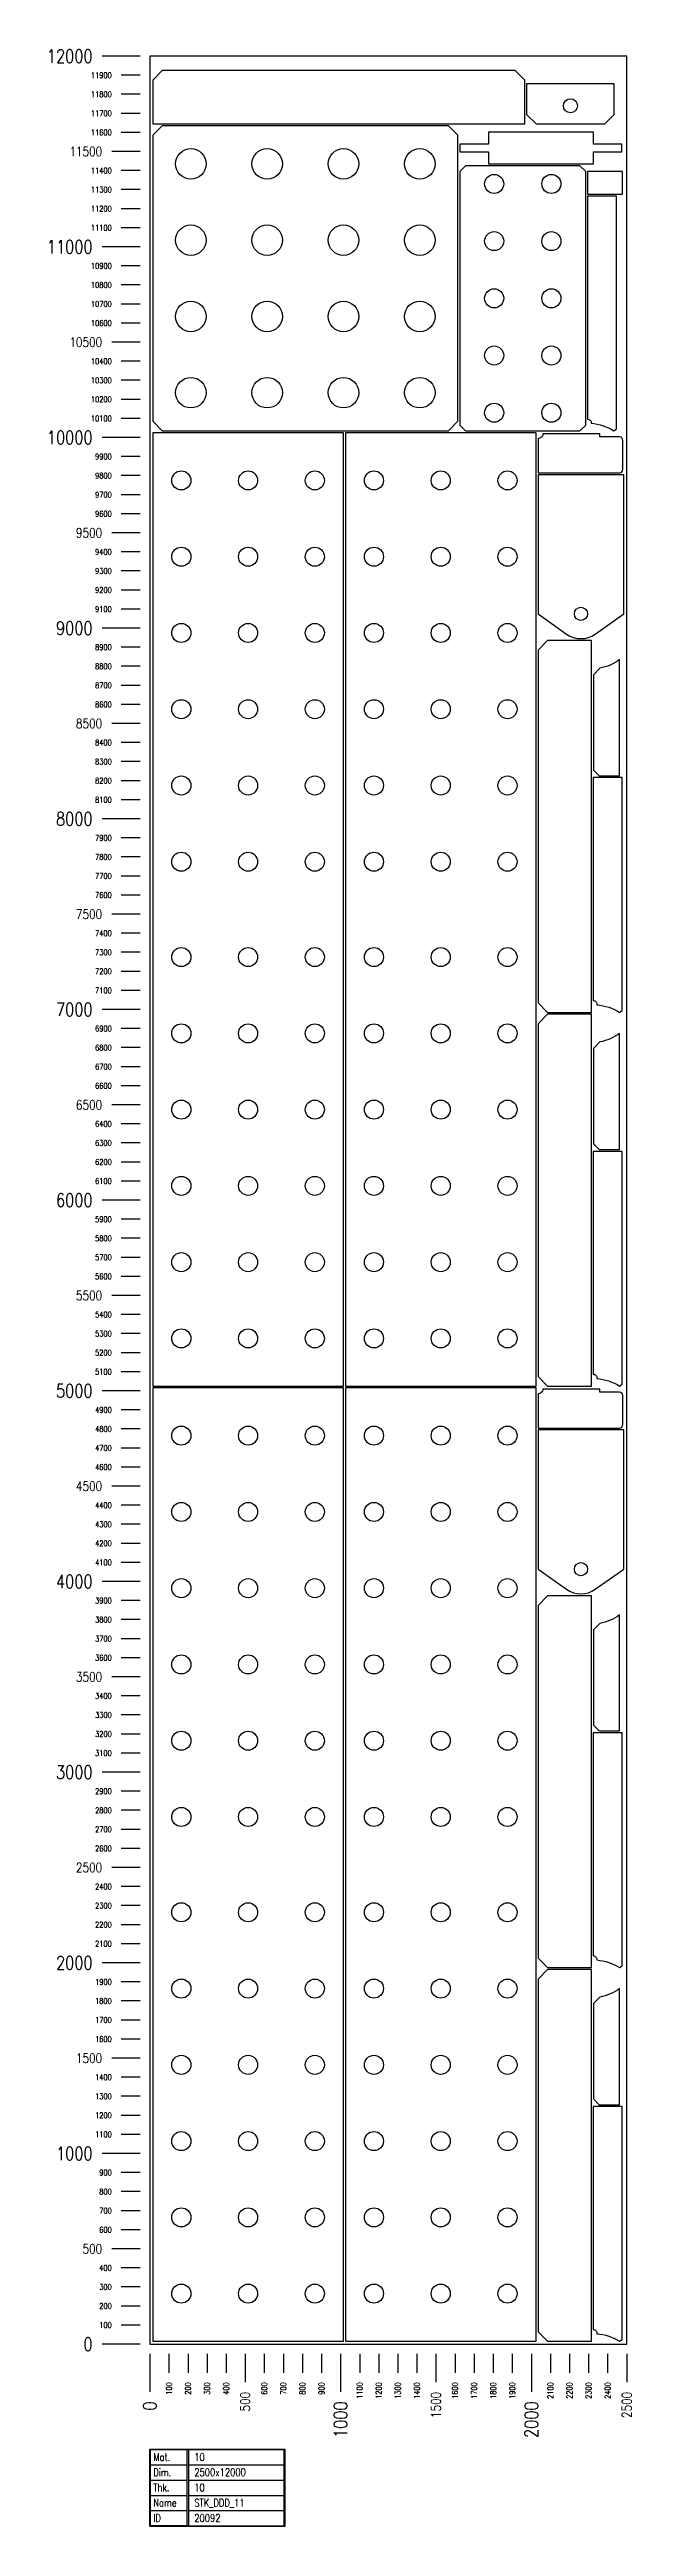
# Model space of a CAD drawing. Header units: millimetres. Extents: x 28039 to 145264, y 9873 to 40131.
# Drawn here: x 112513 to 115564, y 27140 to 40131 of the extents above; entities that cross this region are included whole.
import ezdxf
from ezdxf.enums import TextEntityAlignment as Align

# ---------------------------------------------------------------- set-up
doc = ezdxf.new("R2010")
doc.units = ezdxf.units.MM
doc.layers.add('TEXT', color=7, linetype='Continuous')
doc.styles.add('EasyCutStyle', font='romans.shx', dxfattribs={"width": 0.8})

# ---------------------------------------------------------------- blocks, each defined once
blk = doc.blocks.new('LogoSheet_20092')
at = {"color": 1}
for p, q in [((-50, 12000), (-250, 12000)), ((-50, 11000), (-250, 11000)), ((-50, 10000), (-250, 10000)), ((-50, 9000), (-250, 9000)), ((-50, 8000), (-250, 8000)), ((-50, 7000), (-250, 7000)), ((-50, 6000), (-250, 6000)), ((-50, 5000), (-250, 5000)), ((-50, 4000), (-250, 4000)), ((-50, 3000), (-250, 3000)), ((-50, 2000), (-250, 2000)), ((-50, 1000), (-250, 1000)), ((-50, 0), (-250, 0)), ((0, -50), (0, -250)), ((1000, -50), (1000, -250)), ((2000, -50), (2000, -250)), ((203, -553), (705, -553)), ((203, -633), (705, -633)), ((203, -713), (705, -713)), ((203, -793), (705, -793)), ((203, -873), (705, -873))]:
    blk.add_line(p, q, dxfattribs=at)
at = {"color": 2}
for p, q in [((-50, 11900), (-150, 11900)), ((-50, 11800), (-150, 11800)), ((-50, 11700), (-150, 11700)), ((-50, 11600), (-150, 11600)), ((-50, 11400), (-150, 11400)), ((-50, 11300), (-150, 11300)), ((-50, 11200), (-150, 11200)), ((-50, 11100), (-150, 11100)), ((-50, 10900), (-150, 10900)), ((-50, 10800), (-150, 10800)), ((-50, 10700), (-150, 10700)), ((-50, 10600), (-150, 10600)), ((-50, 10400), (-150, 10400)), ((-50, 10300), (-150, 10300)), ((-50, 10200), (-150, 10200)), ((-50, 10100), (-150, 10100)), ((-50, 9900), (-150, 9900)), ((-50, 9800), (-150, 9800)), ((-50, 9700), (-150, 9700)), ((-50, 9600), (-150, 9600)), ((-50, 9400), (-150, 9400)), ((-50, 9300), (-150, 9300)), ((-50, 9200), (-150, 9200)), ((-50, 9100), (-150, 9100)), ((-50, 8900), (-150, 8900)), ((-50, 8800), (-150, 8800)), ((-50, 8700), (-150, 8700)), ((-50, 8600), (-150, 8600)), ((-50, 8400), (-150, 8400)), ((-50, 8300), (-150, 8300)), ((-50, 8200), (-150, 8200)), ((-50, 8100), (-150, 8100)), ((-50, 7900), (-150, 7900)), ((-50, 7800), (-150, 7800)), ((-50, 7700), (-150, 7700)), ((-50, 7600), (-150, 7600)), ((-50, 7400), (-150, 7400)), ((-50, 7300), (-150, 7300)), ((-50, 7200), (-150, 7200)), ((-50, 7100), (-150, 7100)), ((-50, 6900), (-150, 6900)), ((-50, 6800), (-150, 6800)), ((-50, 6700), (-150, 6700)), ((-50, 6600), (-150, 6600)), ((-50, 6400), (-150, 6400)), ((-50, 6300), (-150, 6300)), ((-50, 6200), (-150, 6200)), ((-50, 6100), (-150, 6100)), ((-50, 5900), (-150, 5900)), ((-50, 5800), (-150, 5800)), ((-50, 5700), (-150, 5700)), ((-50, 5600), (-150, 5600)), ((-50, 5400), (-150, 5400)), ((-50, 5300), (-150, 5300)), ((-50, 5200), (-150, 5200)), ((-50, 5100), (-150, 5100)), ((-50, 4900), (-150, 4900)), ((-50, 4800), (-150, 4800)), ((-50, 4700), (-150, 4700)), ((-50, 4600), (-150, 4600)), ((-50, 4400), (-150, 4400)), ((-50, 4300), (-150, 4300)), ((-50, 4200), (-150, 4200)), ((-50, 4100), (-150, 4100)), ((-50, 3900), (-150, 3900)), ((-50, 3800), (-150, 3800)), ((-50, 3700), (-150, 3700)), ((-50, 3600), (-150, 3600)), ((-50, 3400), (-150, 3400)), ((-50, 3300), (-150, 3300)), ((-50, 3200), (-150, 3200)), ((-50, 3100), (-150, 3100)), ((-50, 2900), (-150, 2900)), ((-50, 2800), (-150, 2800)), ((-50, 2700), (-150, 2700)), ((-50, 2600), (-150, 2600)), ((-50, 2400), (-150, 2400)), ((-50, 2300), (-150, 2300)), ((-50, 2200), (-150, 2200)), ((-50, 2100), (-150, 2100)), ((-50, 1900), (-150, 1900)), ((-50, 1800), (-150, 1800)), ((-50, 1700), (-150, 1700)), ((-50, 1600), (-150, 1600)), ((-50, 1400), (-150, 1400)), ((-50, 1300), (-150, 1300)), ((-50, 1200), (-150, 1200)), ((-50, 1100), (-150, 1100)), ((-50, 900), (-150, 900)), ((-50, 800), (-150, 800)), ((-50, 700), (-150, 700)), ((-50, 600), (-150, 600)), ((-50, 400), (-150, 400)), ((-50, 300), (-150, 300)), ((-50, 200), (-150, 200)), ((-50, 100), (-150, 100)), ((100, -50), (100, -150)), ((200, -50), (200, -150)), ((300, -50), (300, -150)), ((400, -50), (400, -150)), ((600, -50), (600, -150)), ((700, -50), (700, -150)), ((800, -50), (800, -150)), ((900, -50), (900, -150)), ((1100, -50), (1100, -150)), ((1200, -50), (1200, -150)), ((1300, -50), (1300, -150)), ((1400, -50), (1400, -150)), ((1600, -50), (1600, -150)), ((1700, -50), (1700, -150)), ((1800, -50), (1800, -150)), ((1900, -50), (1900, -150)), ((2100, -50), (2100, -150)), ((2200, -50), (2200, -150)), ((2300, -50), (2300, -150)), ((2400, -50), (2400, -150))]:
    blk.add_line(p, q, dxfattribs=at)
at = {"color": 7}
for p, q in [((-50, 11500), (-200, 11500)), ((-50, 10500), (-200, 10500)), ((-50, 9500), (-200, 9500)), ((-50, 8500), (-200, 8500)), ((-50, 7500), (-200, 7500)), ((-50, 6500), (-200, 6500)), ((-50, 5500), (-200, 5500)), ((-50, 4500), (-200, 4500)), ((-50, 3500), (-200, 3500)), ((-50, 2500), (-200, 2500)), ((-50, 1500), (-200, 1500)), ((-50, 500), (-200, 500)), ((500, -50), (500, -200)), ((1500, -50), (1500, -200)), ((2500, -50), (2500, -200))]:
    blk.add_line(p, q, dxfattribs=at)
at = {"color": 5}
for p, q in [((3, -553), (193, -553)), ((3, -633), (193, -633)), ((3, -713), (193, -713)), ((3, -793), (193, -793)), ((3, -873), (193, -873))]:
    blk.add_line(p, q, dxfattribs=at)
blk.add_line((193, -633), (193, -953))
blk.add_lwpolyline([(0, -550), (708, -550), (708, -956), (0, -956)], close=True)
blk.add_lwpolyline([(3, -553), (193, -553), (193, -953), (3, -953)], close=True, dxfattribs=at)
at = {"color": 1}
blk.add_lwpolyline([(705, -553), (203, -553), (203, -953), (705, -953)], close=True, dxfattribs=at)
at = {"color": 7, "style": 'EasyCutStyle', "width": 0.8}
for s, height, p in [('12000', 70, (-300, 12000)), ('11900', 30, (-200, 11900)), ('11800', 30, (-200, 11800)), ('11700', 30, (-200, 11700)), ('11600', 30, (-200, 11600)), ('11500', 50, (-250, 11500)), ('11400', 30, (-200, 11400)), ('11300', 30, (-200, 11300)), ('11200', 30, (-200, 11200)), ('11100', 30, (-200, 11100)), ('11000', 70, (-300, 11000)), ('10900', 30, (-200, 10900)), ('10800', 30, (-200, 10800)), ('10700', 30, (-200, 10700)), ('10500', 50, (-250, 10500)), ('10600', 30, (-200, 10600)), ('10400', 30, (-200, 10400)), ('10300', 30, (-200, 10300)), ('10200', 30, (-200, 10200)), ('10000', 70, (-300, 10000)), ('10100', 30, (-200, 10100)), ('9900', 30, (-200, 9900)), ('9800', 30, (-200, 9800)), ('9700', 30, (-200, 9700)), ('9600', 30, (-200, 9600)), ('9500', 50, (-250, 9500)), ('9400', 30, (-200, 9400)), ('9300', 30, (-200, 9300)), ('9200', 30, (-200, 9200)), ('9100', 30, (-200, 9100)), ('9000', 70, (-300, 9000)), ('8900', 30, (-200, 8900)), ('8800', 30, (-200, 8800)), ('8700', 30, (-200, 8700)), ('8600', 30, (-200, 8600)), ('8500', 50, (-250, 8500)), ('8400', 30, (-200, 8400)), ('8300', 30, (-200, 8300)), ('8200', 30, (-200, 8200)), ('8100', 30, (-200, 8100)), ('8000', 70, (-300, 8000)), ('7900', 30, (-200, 7900)), ('7800', 30, (-200, 7800)), ('7700', 30, (-200, 7700)), ('7600', 30, (-200, 7600)), ('7500', 50, (-250, 7500)), ('7400', 30, (-200, 7400)), ('7300', 30, (-200, 7300)), ('7200', 30, (-200, 7200)), ('7000', 70, (-300, 7000)), ('7100', 30, (-200, 7100)), ('6900', 30, (-200, 6900)), ('6800', 30, (-200, 6800)), ('6700', 30, (-200, 6700)), ('6500', 50, (-250, 6500)), ('6600', 30, (-200, 6600)), ('6400', 30, (-200, 6400)), ('6300', 30, (-200, 6300)), ('6200', 30, (-200, 6200)), ('6100', 30, (-200, 6100)), ('6000', 70, (-300, 6000)), ('5900', 30, (-200, 5900)), ('5800', 30, (-200, 5800)), ('5700', 30, (-200, 5700)), ('5600', 30, (-200, 5600)), ('5500', 50, (-250, 5500)), ('5400', 30, (-200, 5400)), ('5300', 30, (-200, 5300)), ('5200', 30, (-200, 5200)), ('5100', 30, (-200, 5100)), ('5000', 70, (-300, 5000)), ('4900', 30, (-200, 4900)), ('4800', 30, (-200, 4800)), ('4700', 30, (-200, 4700)), ('4600', 30, (-200, 4600)), ('4500', 50, (-250, 4500)), ('4400', 30, (-200, 4400)), ('4300', 30, (-200, 4300)), ('4200', 30, (-200, 4200)), ('4000', 70, (-300, 4000)), ('4100', 30, (-200, 4100)), ('3900', 30, (-200, 3900)), ('3800', 30, (-200, 3800)), ('3700', 30, (-200, 3700)), ('3500', 50, (-250, 3500)), ('3600', 30, (-200, 3600)), ('3400', 30, (-200, 3400)), ('3300', 30, (-200, 3300)), ('3200', 30, (-200, 3200)), ('3000', 70, (-300, 3000)), ('3100', 30, (-200, 3100)), ('2900', 30, (-200, 2900)), ('2800', 30, (-200, 2800)), ('2700', 30, (-200, 2700)), ('2600', 30, (-200, 2600)), ('2500', 50, (-250, 2500)), ('2400', 30, (-200, 2400)), ('2300', 30, (-200, 2300)), ('2200', 30, (-200, 2200)), ('2100', 30, (-200, 2100)), ('2000', 70, (-300, 2000)), ('1900', 30, (-200, 1900)), ('1800', 30, (-200, 1800)), ('1700', 30, (-200, 1700)), ('1600', 30, (-200, 1600)), ('1500', 50, (-250, 1500)), ('1400', 30, (-200, 1400)), ('1300', 30, (-200, 1300)), ('1200', 30, (-200, 1200)), ('1100', 30, (-200, 1100)), ('1000', 70, (-300, 1000)), ('900', 30, (-200, 900)), ('800', 30, (-200, 800)), ('700', 30, (-200, 700)), ('500', 50, (-250, 500)), ('600', 30, (-200, 600)), ('400', 30, (-200, 400)), ('300', 30, (-200, 300)), ('200', 30, (-200, 200)), ('0', 70, (-300, 0)), ('100', 30, (-200, 100))]:
    blk.add_text(s, height=height, dxfattribs=at).set_placement(p, align=Align.MIDDLE_RIGHT)
for s, height, p in [('100', 30, (100, -200)), ('200', 30, (200, -200)), ('300', 30, (300, -200)), ('400', 30, (400, -200)), ('500', 50, (500, -250)), ('600', 30, (600, -200)), ('700', 30, (700, -200)), ('800', 30, (800, -200)), ('900', 30, (900, -200)), ('1100', 30, (1100, -200)), ('1200', 30, (1200, -200)), ('1300', 30, (1300, -200)), ('1400', 30, (1400, -200)), ('1500', 50, (1500, -250)), ('1600', 30, (1600, -200)), ('1700', 30, (1700, -200)), ('1800', 30, (1800, -200)), ('1900', 30, (1900, -200)), ('2100', 30, (2100, -200)), ('2200', 30, (2200, -200)), ('2300', 30, (2300, -200)), ('2400', 30, (2400, -200)), ('2500', 50, (2500, -250)), ('0', 70, (0, -300)), ('1000', 70, (1000, -300)), ('2000', 70, (2000, -300))]:
    blk.add_text(s, height=height, rotation=90, dxfattribs=at).set_placement(p, align=Align.MIDDLE_RIGHT)
at = {"style": 'EasyCutStyle', "width": 0.8}
for tag, p in [('MATERIAL_SHEET', (233, -612)), ('THICKNESS_SHEET', (233, -772)), ('DIMENSION_SHEET', (233, -692)), ('NAME_SHEET', (233, -852)), ('ID_SHEET', (233, -932))]:
    blk.add_attdef(tag, p, '', height=40, dxfattribs=at)
at = {"layer": 'TEXT', "color": 251, "style": 'EasyCutStyle', "width": 0.8}
for s, p in [('Mat.', (18, -612)), ('Thk.', (18, -772)), ('Dim.', (18, -692)), ('Name', (18, -852)), ('ID', (18, -932))]:
    blk.add_text(s, height=40, dxfattribs=at).set_placement(p)

msp = doc.modelspace()

# ---------------------------------------------------------------- linework, layer by layer
at = {"color": 34, "true_color": 0x945a17}
msp.add_lwpolyline([(113039, 28096), (115539, 28096), (115539, 40096), (113039, 40096)], close=True, dxfattribs=at)
at = {"color": 2}
for points in [[(113054, 39741), (115004, 39741), (115004, 39971), (114954, 40021), (113104, 40021), (113054, 39971)], [(115014, 39791), (115064, 39741), (115424, 39741), (115474, 39791), (115474, 39951), (115014, 39951)], [(114604, 38131), (114654, 38181), (114654, 39681), (114604, 39731), (113104, 39731), (113054, 39681), (113054, 38181), (113104, 38131)], [(114664, 39594), (114814, 39594), (114814, 39531), (115364, 39531), (115364, 39594), (115514, 39594), (115514, 39634), (115364, 39634), (115364, 39697), (114814, 39697), (114814, 39634), (114664, 39634)], [(115294, 38131), (115324, 38161), (115324, 39491), (115294, 39521), (114694, 39521), (114664, 39491), (114664, 38161), (114694, 38131)], [(115334, 39372), (115517, 39372), (115517, 39492), (115334, 39492)], [(114054, 33121), (114054, 38121), (113054, 38121), (113054, 33121)], [(115064, 33121), (115064, 38121), (114064, 38121), (114064, 33121)], [(115354, 35081), (115354, 37031), (115124, 37031), (115074, 36981), (115074, 35131), (115124, 35081)], [(115354, 33121), (115354, 35071), (115124, 35071), (115074, 35021), (115074, 33171), (115124, 33121)], [(114054, 28111), (114054, 33111), (113054, 33111), (113054, 28111)], [(115064, 28111), (115064, 33111), (114064, 33111), (114064, 28111)], [(115354, 30071), (115354, 32021), (115124, 32021), (115074, 31971), (115074, 30121), (115124, 30071)], [(115354, 28111), (115354, 30061), (115124, 30061), (115074, 30011), (115074, 28161), (115124, 28111)]]:
    msp.add_lwpolyline(points, close=True, dxfattribs=at)
at = {"color": 2, "elevation": 0}
for points in [[(115353, 38171, -0.113956), (115472, 38131), (115486, 38141), (115486, 39362), (115333, 39362), (115333, 38193, -0.434245)], [(115074, 37911), (115501, 37911, 0.414214), (115519, 37929), (115519, 38081, 0.414214), (115501, 38099), (115398, 38099), (115398, 38115), (115099, 38115, -0.414214), (115074, 38090)], [(115374, 37065), (115524, 37171), (115524, 37901), (115074, 37901), (115074, 37171), (115224, 37065, 0.3182)], [(115502, 36322), (115502, 36931, -0.113016), (115398, 36886), (115364, 36852), (115364, 36352), (115394, 36322)], [(115383, 35121, -0.113956), (115502, 35081), (115516, 35091), (115516, 36312), (115363, 36312), (115363, 35143, -0.434245)], [(115502, 34362), (115502, 34971, -0.113016), (115398, 34926), (115364, 34892), (115364, 34392), (115394, 34362)], [(115383, 33161, -0.113956), (115502, 33121), (115516, 33131), (115516, 34352), (115363, 34352), (115363, 33183, -0.434245)], [(115074, 32901), (115501, 32901, 0.414214), (115519, 32919), (115519, 33071, 0.414214), (115501, 33089), (115398, 33089), (115398, 33105), (115099, 33105, -0.414214), (115074, 33080)], [(115374, 32055), (115524, 32161), (115524, 32891), (115074, 32891), (115074, 32161), (115224, 32055, 0.3182)], [(115502, 31312), (115502, 31921, -0.113016), (115398, 31876), (115364, 31842), (115364, 31342), (115394, 31312)], [(115383, 30111, -0.113956), (115502, 30071), (115516, 30081), (115516, 31302), (115363, 31302), (115363, 30133, -0.434245)], [(115502, 29352), (115502, 29961, -0.113016), (115398, 29916), (115364, 29882), (115364, 29382), (115394, 29352)], [(115383, 28151, -0.113956), (115502, 28111), (115516, 28121), (115516, 29342), (115363, 29342), (115363, 28173, -0.434245)]]:
    msp.add_lwpolyline(points, format="xyb", close=True, dxfattribs=at)
at = {"color": 4}
for centre, radius in [((115244, 39836), 36.9), ((113254, 39531), 80), ((113654, 39531), 80), ((114054, 39531), 80), ((114454, 39531), 80), ((114844, 39426), 50), ((115144, 39426), 50), ((113254, 39131), 80), ((113654, 39131), 80), ((114054, 39131), 80), ((114454, 39131), 80), ((114844, 39126), 50), ((115144, 39126), 50), ((114844, 38826), 50), ((115144, 38826), 50), ((113254, 38731), 80), ((113654, 38731), 80), ((114054, 38731), 80), ((114454, 38731), 80), ((114844, 38526), 50), ((115144, 38526), 50), ((113254, 38331), 80), ((113654, 38331), 80), ((114054, 38331), 80), ((114454, 38331), 80), ((114844, 38226), 50), ((115144, 38226), 50), ((113204, 37871), 50), ((113554, 37871), 50), ((113904, 37871), 50), ((114214, 37871), 50), ((114564, 37871), 50), ((114914, 37871), 50), ((113204, 37471), 50), ((113554, 37471), 50), ((113904, 37471), 50), ((114214, 37471), 50), ((114564, 37471), 50), ((114914, 37471), 50), ((115299, 37171, 0), 34.5), ((113204, 37071), 50), ((113554, 37071), 50), ((113904, 37071), 50), ((114214, 37071), 50), ((114564, 37071), 50), ((114914, 37071), 50), ((113204, 36671), 50), ((113554, 36671), 50), ((113904, 36671), 50), ((114214, 36671), 50), ((114564, 36671), 50), ((114914, 36671), 50), ((113204, 36271), 50), ((113554, 36271), 50), ((113904, 36271), 50), ((114214, 36271), 50), ((114564, 36271), 50), ((114914, 36271), 50), ((113204, 35871), 50), ((113554, 35871), 50), ((113904, 35871), 50), ((114214, 35871), 50), ((114564, 35871), 50), ((114914, 35871), 50), ((113204, 35371), 50), ((113554, 35371), 50), ((113904, 35371), 50), ((114214, 35371), 50), ((114564, 35371), 50), ((114914, 35371), 50), ((113204, 34971), 50), ((113554, 34971), 50), ((113904, 34971), 50), ((114214, 34971), 50), ((114564, 34971), 50), ((114914, 34971), 50), ((113204, 34571), 50), ((113554, 34571), 50), ((113904, 34571), 50), ((114214, 34571), 50), ((114564, 34571), 50), ((114914, 34571), 50), ((113204, 34171), 50), ((113554, 34171), 50), ((113904, 34171), 50), ((114214, 34171), 50), ((114564, 34171), 50), ((114914, 34171), 50), ((113204, 33771), 50), ((113554, 33771), 50), ((113904, 33771), 50), ((114214, 33771), 50), ((114564, 33771), 50), ((114914, 33771), 50), ((113204, 33371), 50), ((113554, 33371), 50), ((113904, 33371), 50), ((114214, 33371), 50), ((114564, 33371), 50), ((114914, 33371), 50), ((113204, 32861), 50), ((113554, 32861), 50), ((113904, 32861), 50), ((114214, 32861), 50), ((114564, 32861), 50), ((114914, 32861), 50), ((113204, 32461), 50), ((113554, 32461), 50), ((113904, 32461), 50), ((114214, 32461), 50), ((114564, 32461), 50), ((114914, 32461), 50), ((113204, 32061), 50), ((113554, 32061), 50), ((113904, 32061), 50), ((114214, 32061), 50), ((114564, 32061), 50), ((114914, 32061), 50), ((115299, 32161, 0), 34.5), ((113204, 31661), 50), ((113554, 31661), 50), ((113904, 31661), 50), ((114214, 31661), 50), ((114564, 31661), 50), ((114914, 31661), 50), ((113204, 31261), 50), ((113554, 31261), 50), ((113904, 31261), 50), ((114214, 31261), 50), ((114564, 31261), 50), ((114914, 31261), 50), ((113204, 30861), 50), ((113554, 30861), 50), ((113904, 30861), 50), ((114214, 30861), 50), ((114564, 30861), 50), ((114914, 30861), 50), ((113204, 30361), 50), ((113554, 30361), 50), ((113904, 30361), 50), ((114214, 30361), 50), ((114564, 30361), 50), ((114914, 30361), 50), ((113204, 29961), 50), ((113554, 29961), 50), ((113904, 29961), 50), ((114214, 29961), 50), ((114564, 29961), 50), ((114914, 29961), 50), ((113204, 29561), 50), ((113554, 29561), 50), ((113904, 29561), 50), ((114214, 29561), 50), ((114564, 29561), 50), ((114914, 29561), 50), ((113204, 29161), 50), ((113554, 29161), 50), ((113904, 29161), 50), ((114214, 29161), 50), ((114564, 29161), 50), ((114914, 29161), 50), ((113204, 28761), 50), ((113554, 28761), 50), ((113904, 28761), 50), ((114214, 28761), 50), ((114564, 28761), 50), ((114914, 28761), 50), ((113204, 28361), 50), ((113554, 28361), 50), ((113904, 28361), 50), ((114214, 28361), 50), ((114564, 28361), 50), ((114914, 28361), 50)]:
    msp.add_circle(centre, radius, dxfattribs=at)

# ---------------------------------------------------------------- block references
msp.add_blockref('LogoSheet_20092', (113039, 28096)).add_auto_attribs({'DIMENSION_SHEET': '2500x12000', 'THICKNESS_SHEET': '10', 'NAME_SHEET': 'STK_DDD_11', 'ID_SHEET': '20092', 'MATERIAL_SHEET': '10'})

doc.saveas('drawing.dxf')
